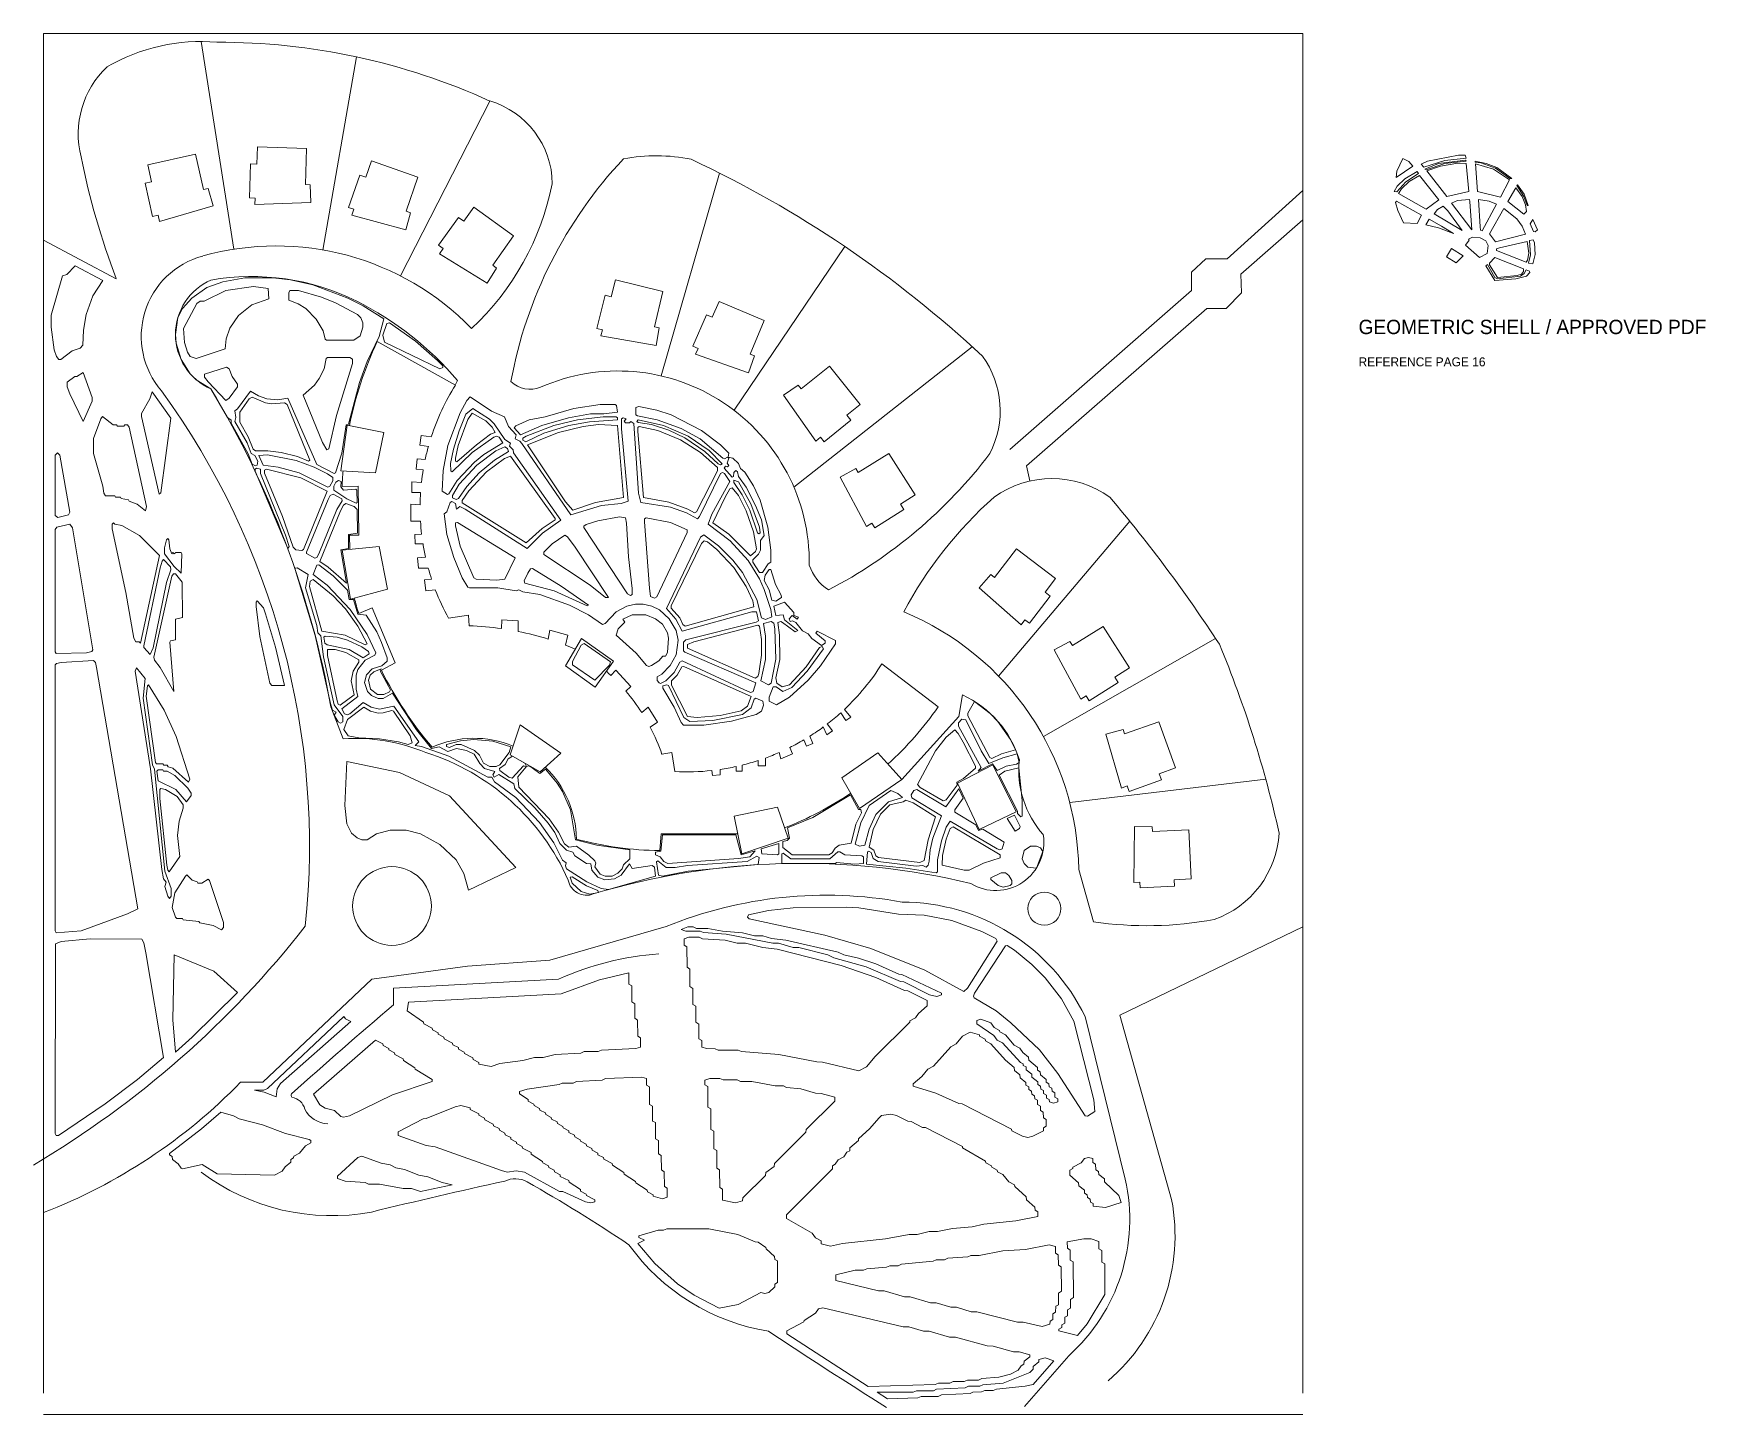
# Model space of a CAD drawing. Header units: inches. Extents: x 36 to 82.7, y 17.3 to 55.9.
import ezdxf

# ---------------------------------------------------------------- set-up
doc = ezdxf.new("R2010")
doc.units = ezdxf.units.IN
for name, color, linetype, lineweight in [('01_ORIGINAL_CAD', 7, 'CONTINUOUS', 20), ('02_APPROVED_PDF_OUTLINES', 7, 'CONTINUOUS', 15), ('03_ADDED_AREAS_SAME_COMPOSITION', 7, 'CONTINUOUS', 15), ('04_APPROVED_PERIMETER', 7, 'CONTINUOUS', 15), ('05_REFERENCE_ICON', 7, 'CONTINUOUS', 15), ('06_LABEL', 7, 'CONTINUOUS', 15)]:
    doc.layers.add(name, color=color, linetype=linetype, lineweight=lineweight)

msp = doc.modelspace()

# ---------------------------------------------------------------- texts
at = {"layer": '06_LABEL'}
for s, height, p in [('GEOMETRIC SHELL / APPROVED PDF', 0.4, (73, 47.5)), ('REFERENCE PAGE 16', 0.25, (73, 46.6))]:
    msp.add_text(s, height=height, dxfattribs=at).set_placement(p)

# ---------------------------------------------------------------- linework, layer by layer
at = {"layer": '01_ORIGINAL_CAD'}
for p, q in [((36.248, 17.906), (36.248, 55.9)), ((36.248, 55.9), (71.442, 55.9)), ((71.442, 55.9), (71.442, 17.906)), ((71.442, 17.312), (36.248, 17.312))]:
    msp.add_line(p, q, dxfattribs=at)
for points in [[(40.658, 55.675), (41.569, 49.871)], [(45, 55.245), (44.06, 49.85)], [(48.726, 54.013), (46.225, 49.126)], [(55.143, 52), (53.51, 46.333)], [(63.257, 44.272), (68.329, 48.719), (68.329, 49.231), (68.73, 49.6), (69.33, 49.6), (71.442, 51.512), (71.442, 50.696), (69.711, 49.177), (69.725, 48.651), (69.304, 48.218), (68.761, 48.218), (63.72, 43.82), (63.817, 43.397)], [(38.284, 49.049), (36.248, 50.129)], [(55.552, 45.371), (58.647, 49.945)], [(62.206, 47.145), (57.223, 43.22)], [(47.087, 44.63), (46.802, 44.667), (46.766, 44.393), (47.006, 44.362)], [(46.916, 43.993), (46.696, 44.016), (46.666, 43.73), (46.862, 43.709)], [(45.044, 43.247), (44.595, 43.241)], [(44.807, 41.482), (44.799, 41.881), (45.061, 41.886), (45.044, 43.247)], [(46.813, 43.357), (46.546, 43.371), (46.546, 43.074), (46.789, 43.074)], [(46.775, 42.728), (46.519, 42.748), (46.519, 42.277), (46.786, 42.274)], [(66.604, 42.276), (62.941, 37.945)], [(46.818, 41.908), (46.625, 41.902), (46.633, 41.638), (46.856, 41.638)], [(46.926, 41.27), (46.702, 41.249), (46.728, 40.961), (47.002, 40.962)], [(47.096, 40.651), (46.9, 40.63)], [(46.9, 40.63), (46.939, 40.324), (47.2, 40.358)], [(46.075, 38.317), (45.433, 39.849), (45.059, 39.693)], [(49.053, 39.272), (49.062, 39.519), (49.515, 39.492), (49.513, 39.194)], [(50.35, 38.981), (50.396, 39.232), (50.902, 39.093), (50.842, 38.811)], [(51.286, 38.996), (52.178, 38.364), (51.665, 37.64), (50.837, 38.227), (51.286, 38.996)], [(69.006, 38.995), (64.196, 36.253)], [(46.075, 38.317), (45.692, 38.109)], [(52.249, 38.111), (52.108, 37.96)], [(52.249, 38.111), (52.668, 37.654), (52.525, 37.523)], [(52.968, 36.924), (53.149, 37.079), (53.413, 36.661), (53.207, 36.514)], [(58.528, 36.918), (58.67, 36.704), (58.814, 36.799), (58.632, 37.014)], [(49.567, 36.583), (50.703, 35.787), (50.129, 35.27), (49.295, 35.742), (49.567, 36.583)], [(58.043, 36.524), (58.141, 36.305), (58.295, 36.419), (58.155, 36.608)], [(57.496, 36.162), (57.572, 35.985), (57.754, 36.063), (57.668, 36.267)], [(53.805, 35.806), (53.533, 35.759)], [(53.805, 35.806), (53.805, 35.806)], [(56.221, 35.586), (56.221, 35.439), (56.423, 35.439), (56.423, 35.655)], [(56.812, 35.811), (56.853, 35.634), (57.179, 35.773), (57.105, 35.949)], [(58.564, 35.106), (59.058, 34.241), (60.235, 35.059), (59.57, 35.799), (58.564, 35.106)], [(54.929, 35.306), (54.944, 35.165), (55.16, 35.189), (55.16, 35.336)], [(55.61, 35.419), (55.608, 35.288), (55.771, 35.288), (55.771, 35.457)], [(70.407, 35.063), (64.93, 34.409)], [(53.515, 33.54), (53.473, 33.07)], [(53.515, 33.54), (55.65, 33.54)], [(65.18, 32.538), (65.591, 31.078)], [(71.442, 30.938), (66.326, 28.468)], [(46.027, 28.759), (46.027, 29.23), (50.643, 29.479)], [(66.326, 28.468), (67.775, 23.323)]]:
    msp.add_lwpolyline(points, dxfattribs=at)
for points in [[(40.725, 51.537), (40.502, 52.523), (39.164, 52.23), (39.268, 51.758), (39.093, 51.72), (39.298, 50.787), (39.453, 50.821), (39.491, 50.65), (40.993, 51.087), (40.853, 51.565)], [(43.572, 51.68), (43.598, 52.69), (42.23, 52.734), (42.214, 52.252), (42.035, 52.258), (42.004, 51.303), (42.163, 51.298), (42.158, 51.123), (43.721, 51.177), (43.704, 51.675)], [(46.381, 50.933), (46.709, 51.889), (45.415, 52.34), (45.257, 51.885), (45.088, 51.944), (44.773, 51.041), (44.923, 50.989), (44.866, 50.824), (46.374, 50.409), (46.506, 50.889)], [(48.804, 49.422), (49.389, 50.246), (48.277, 51.045), (47.995, 50.654), (47.85, 50.758), (47.292, 49.982), (47.421, 49.889), (47.319, 49.747), (48.648, 48.921), (48.911, 49.345)], [(53.327, 47.704), (53.561, 48.687), (52.231, 49.012), (52.116, 48.544), (51.942, 48.586), (51.715, 47.658), (51.87, 47.62), (51.829, 47.45), (53.37, 47.181), (53.455, 47.672)], [(55.995, 46.944), (56.387, 47.876), (55.128, 48.415), (54.938, 47.972), (54.774, 48.042), (54.397, 47.164), (54.544, 47.101), (54.475, 46.94), (55.951, 46.422), (56.116, 46.892)], [(57.426, 45.973), (58.218, 46.601), (59.075, 45.534), (58.699, 45.232), (58.811, 45.092), (58.066, 44.493), (57.966, 44.618), (57.83, 44.508), (56.934, 45.791), (57.343, 46.076)], [(45.757, 44.748), (44.738, 44.957), (44.556, 43.684), (45.524, 43.622)], [(59.019, 43.63), (59.878, 44.165), (60.608, 43.006), (60.2, 42.749), (60.296, 42.598), (59.487, 42.088), (59.402, 42.222), (59.254, 42.129), (58.511, 43.505), (58.949, 43.742)], [(45.629, 41.562), (44.593, 41.461), (44.828, 40.095), (45.865, 40.369)], [(62.827, 40.702), (63.445, 41.502), (64.534, 40.672), (64.241, 40.288), (64.384, 40.18), (63.804, 39.42), (63.677, 39.516), (63.571, 39.377), (62.394, 40.407), (62.722, 40.782)], [(65.006, 38.799), (65.865, 39.334), (66.595, 38.175), (66.187, 37.918), (66.283, 37.767), (65.474, 37.257), (65.389, 37.391), (65.242, 37.298), (64.498, 38.674), (64.936, 38.911)], [(66.464, 36.332), (67.417, 36.67), (67.882, 35.382), (67.428, 35.218), (67.489, 35.05), (66.59, 34.725), (66.536, 34.875), (66.372, 34.816), (65.94, 36.319), (66.419, 36.457)], [(61.796, 34.957), (62.78, 35.461), (63.435, 34.152), (62.399, 33.663)], [(55.549, 34.034), (56.763, 34.283), (57.058, 33.412), (55.766, 32.976)], [(67.244, 33.6), (68.254, 33.648), (68.327, 32.28), (67.845, 32.255), (67.855, 32.076), (66.9, 32.025), (66.892, 32.184), (66.717, 32.175), (66.739, 33.739), (67.237, 33.732)]]:
    msp.add_lwpolyline(points, close=True, dxfattribs=at)
for points in [[(44.283, 37.084, 0.090917), (40.931, 45.968, -0.652582), (40.931, 49.011, -0.158741), (45.004, 48.425, -0.098355), (47.824, 46.203), (47.755, 46.078)], [(47.087, 44.63, -0.062406), (47.763, 46.073), (45.572, 47.29, 0.058367), (44.801, 44.944, 0.058367)], [(50.14, 46.014, -0.546754), (57.65, 41.045, 0.171391), (58.184, 40.351, 0.171391)], [(46.916, 43.993, -0.01479), (47.006, 44.362, -0.01479)], [(44.621, 43.68, 0.010358), (44.595, 43.241)], [(46.813, 43.357, -0.013879), (46.862, 43.709)], [(60.29, 39.74, -0.089338), (62.813, 42.944, -0.322066), (66.051, 42.944, -0.030946), (69.111, 38.833, -0.044664), (70.78, 33.554, -0.301674), (68.967, 31.144, -0.082145), (65.591, 31.078)], [(46.775, 42.728, -0.013523), (46.789, 43.074, -0.013523)], [(46.818, 41.908, -0.014342), (46.786, 42.274)], [(46.926, 41.27, -0.014645), (46.856, 41.638)], [(47.096, 40.651, -0.012679), (47.002, 40.962)], [(48.142, 39.35), (48.13, 39.649), (47.57, 39.561, -0.034306), (47.2, 40.358, -0.034306)], [(44.936, 40.124, 0.010564), (45.059, 39.693, 0.010564)], [(60.29, 39.74, -0.300089), (65.18, 32.538)], [(45.692, 38.109, 0.060935), (47.109, 35.956, -0.206423), (49.375, 35.99)], [(59.849, 35.488, 0.057164), (61.253, 37.088), (59.681, 38.289, -0.064319), (58.632, 37.014, -0.064319)], [(59.998, 35.322), (60.235, 35.059), (61.831, 36.816), (61.933, 37.418, -0.214593), (63.522, 35.602, 0.212382), (64.188, 33.517, -0.642649), (62.166, 32.15, 0.132984), (51.615, 31.858, -0.471407), (50.913, 32.245)], [(46.935, 35.809, 0.119192), (44.621, 36.188), (44.283, 37.084)], [(58.528, 36.918, -0.018836), (58.155, 36.608, -0.018836)], [(58.043, 36.524, -0.017658), (57.668, 36.267, -0.017658)], [(57.496, 36.162, -0.017305), (57.105, 35.949, -0.017305)], [(54.929, 35.306, -0.040089), (53.897, 35.276), (53.805, 35.806)], [(56.221, 35.586, -0.018166), (55.771, 35.457, -0.018166)], [(56.812, 35.811, -0.016254), (56.423, 35.655, -0.016254)], [(50.274, 35.4, -0.198705), (51.143, 33.392, 0.063223), (53.473, 33.07)], [(55.61, 35.419, -0.017778), (55.16, 35.336, -0.017778)], [(56.959, 33.703, 0.056142), (58.811, 34.673)], [(53.65, 30.945, -0.14301), (60.243, 31.63, -0.286424), (65.36, 28.431), (66.481, 23.89, -0.272091), (64.9, 18.954), (63.661, 17.533)], [(53.65, 30.945), (50.4, 30.004), (48.095, 29.84), (45.427, 29.473), (42.376, 26.597), (41.758, 26.597, -0.10797), (36.248, 22.954)]]:
    msp.add_lwpolyline(points, format="xyb", dxfattribs=at)
for centre, radius in [((45.989, 31.521), 1.1), ((64.22, 31.448), 0.463)]:
    msp.add_circle(centre, radius, dxfattribs=at)
for centre, radius, start, end in [((40.658, 50.423), 5.252, 85.2142, 120.0956), ((41.139, 37.317), 18.339, 65.5622, 90.1344), ((39.813, 53.089), 2.593, 133.6015, 194.2753), ((48.026, 51.672), 2.444, 0.7167, 73.3418), ((57.911, 56.571), 21.019, 191.3089, 200.9684), ((61.436, 43.951), 12.326, 136.7478, 169.6154), ((53.373, 47.535), 4.948, 78.6004, 100.6499), ((40.939, 23.771), 31.601, 47.0054, 64.8874), ((43.034, 53.196), 7.583, 313.0815, 348.6437), ((41.312, 47.434), 2.33, 105.2161, 220.7715), ((42.751, 42.34), 7.624, 44.2289, 105.6047), ((60.387, 45.356), 2.599, 332.6099, 36.0186), ((22.064, 33.195), 21.619, 354.0583, 36.0319), ((49.852, 46.755), 0.794, 227.0981, 291.2465), ((51.961, 52.291), 13.465, 297.5281, 322.8549), ((47.898, 31.093), 8.26, 81.9573, 88.3074), ((47.898, 31.093), 8.26, 72.7279, 78.7214), ((47.898, 31.093), 8.26, 67.0855, 69.118), ((48.363, 33.974), 5.47, 46.7825, 48.644), ((48.363, 33.974), 5.47, 32.6388, 40.4465), ((48.363, 33.974), 5.47, 19.0436, 27.6609), ((44.996, 29.643), 6.464, 23.734, 72.5429), ((22.02, 47.825), 27.364, 300.648, 321.9453), ((54.073, 21.787), 8.422, 94.2501, 114.0352), ((177.596, -125.015), 202.378, 130.55026, 131.62005), ((43.293, 26.24), 0.119, 162.5746, 211.3187), ((43.119, 25.741), 0.443, 13.2811, 80.611), ((44.225, 26.196), 0.761, 207.5896, 267.5639), ((44.306, 28.951), 6.083, 233.183, 280.5392), ((83.889, -134.15), 161.762, 102.40484, 103.75801), ((49.433, 23.211), 0.689, 61.2688, 115.2094), ((27.349, -15.654), 45.391, 56.1832, 60.407), ((62.535, 22.313), 5.337, 310.4718, 10.9016), ((57.468, 25.543), 5.979, 215.6658, 260.7622), ((129.159, 128.7), 131.041, 236.3299, 238.04792)]:
    msp.add_arc(centre, radius, start, end, dxfattribs=at)
at = {"layer": '02_APPROVED_PDF_OUTLINES'}
for points in [[(42.116, 48.828), (42.528, 48.774), (42.546, 48.482), (42.075, 48.318), (41.702, 48.021), (41.461, 47.667), (41.354, 47.369), (41.328, 47.085), (40.514, 46.816), (40.35, 46.87), (40.27, 46.995), (40.19, 47.264), (40.162, 47.654), (40.533, 48.352), (40.63, 48.424), (40.736, 48.425), (41.346, 48.72)], [(43.133, 48.721), (43.377, 48.721), (44.015, 48.534), (44.413, 48.373), (45.024, 48.051), (45.122, 47.953), (45.175, 47.819), (45.176, 47.697), (45.097, 47.455), (44.92, 47.33), (44.162, 47.329), (44.118, 47.356), (44.063, 47.588), (43.874, 47.915), (43.579, 48.212), (43.364, 48.347), (43.107, 48.447), (43.107, 48.649)], [(45.923, 47.815), (46.645, 47.301), (47.257, 46.765), (47.407, 46.613), (47.408, 46.571), (47.323, 46.526), (45.782, 47.277), (45.737, 47.47), (45.843, 47.792)], [(44.19, 46.843), (44.814, 46.843), (44.885, 46.799), (44.886, 46.677), (44.437, 45.224), (44.227, 44.296), (44.168, 44.269), (44.044, 44.475), (43.51, 45.796), (43.824, 46.069), (43.958, 46.259), (44.092, 46.53), (44.146, 46.816)], [(41.364, 46.572), (41.435, 46.528), (41.518, 46.311), (41.675, 46.098), (41.675, 46.03), (41.437, 45.708), (41.346, 45.642), (40.855, 46.164), (40.749, 46.298), (40.749, 46.384)], [(42.082, 45.741), (42.458, 45.58), (42.62, 45.553), (42.985, 45.581), (43.056, 45.536), (43.696, 43.974), (43.658, 43.953), (43.345, 44.08), (42.891, 44.188), (42.516, 44.241), (42.177, 44.241), (42.106, 44.286), (41.972, 44.634), (41.733, 45.037), (41.733, 45.32), (41.998, 45.696)], [(51.811, 45.533), (52.223, 45.534), (52.267, 45.507), (52.294, 45.322), (51.905, 45.268), (51.536, 45.268), (50.926, 45.16), (50.18, 44.944), (49.576, 44.682), (49.405, 44.882), (49.449, 44.941), (49.821, 45.103), (50.268, 45.184), (51.068, 45.426)], [(48.228, 45.289), (48.614, 45.075), (48.791, 44.896), (48.871, 44.747), (48.745, 44.7), (48.347, 44.404), (47.799, 43.93), (47.761, 43.95), (47.761, 44.036), (47.84, 44.385), (48.104, 45.11)], [(51.891, 45.185), (52.25, 45.185), (52.294, 45.158), (52.294, 45.108), (51.51, 45.053), (50.927, 44.945), (50.234, 44.729), (49.73, 44.488), (49.645, 44.533), (49.644, 44.592), (49.742, 44.646), (50.511, 44.942), (51.174, 45.104)], [(51.759, 44.97), (52.295, 44.943), (52.458, 42.934), (51.674, 42.799), (51.046, 42.584), (50.842, 42.816), (49.778, 44.405), (50.644, 44.754), (51.334, 44.916)], [(52.873, 45.105), (53.578, 44.944), (54.268, 44.65), (54.853, 44.247), (55.217, 43.875), (55.172, 43.848), (55.105, 43.875), (54.735, 44.221), (54.174, 44.598), (53.723, 44.812), (53.242, 44.974), (52.873, 45.027), (52.829, 45.054)], [(52.9, 44.917), (53.419, 44.81), (54.056, 44.542), (54.614, 44.194), (55.084, 43.773), (55.084, 43.678), (54.503, 42.533), (54.444, 42.506), (54.258, 42.612), (53.724, 42.8), (53.019, 42.934), (52.856, 44.777), (52.856, 44.89)], [(49.141, 44.355), (49.217, 44.306), (49.244, 44.22), (48.853, 43.975), (48.426, 43.624), (48.08, 43.246), (47.848, 42.903), (47.781, 42.876), (47.683, 42.93), (47.683, 42.989), (47.868, 43.312), (48.363, 43.84), (48.893, 44.243)], [(49.301, 44.087), (50.548, 42.347), (50.548, 42.315), (50.183, 42.07), (49.735, 41.67), (47.949, 42.787), (47.949, 42.855), (48.134, 43.124), (48.629, 43.652), (49.132, 44.028)], [(42.484, 43.728), (43.44, 43.487), (44.176, 43.112), (43.515, 41.478), (43.471, 41.451), (43.298, 41.477), (43.227, 41.549), (42.932, 42.407), (42.426, 43.615), (42.426, 43.701)], [(44.344, 43.032), (44.583, 42.898), (44.601, 42.838), (44.443, 42.596), (43.94, 41.362), (43.887, 41.263), (43.829, 41.236), (43.599, 41.37), (43.598, 41.403), (44.206, 42.879), (44.259, 42.987)], [(44.498, 43.412), (44.566, 43.381), (44.561, 43.233), (44.636, 43.14), (44.981, 43.166), (45.01, 43.14), (45.015, 42.794), (44.988, 42.773), (44.728, 42.901), (44.365, 43.142), (44.365, 43.255), (44.418, 43.363)], [(55.492, 43.201), (55.67, 42.995), (55.883, 42.566), (56.096, 41.976), (56.177, 41.505), (56.15, 41.424), (56.006, 41.305), (55.405, 41.911), (54.958, 42.229), (55.302, 42.941), (55.434, 43.174)], [(55.54, 43.416), (55.669, 43.371), (56.015, 42.754), (56.255, 42.11), (56.282, 41.943), (56.244, 41.923), (56.206, 41.943), (55.991, 42.578), (55.777, 43.01), (55.54, 43.357)], [(44.702, 42.764), (44.929, 42.683), (45.017, 42.603), (45.026, 41.935), (44.774, 41.905), (44.772, 41.513), (44.558, 41.468), (44.716, 40.539), (44.203, 40.992), (43.971, 41.147), (44.552, 42.558), (44.631, 42.719)], [(47.818, 42.234), (49.435, 41.246), (49.144, 40.65), (48.92, 40.623), (48.343, 40.649), (48.272, 40.694), (47.898, 41.579), (47.765, 42.143), (47.764, 42.229)], [(52.347, 42.394), (52.512, 42.367), (52.539, 42.215), (52.594, 41.281), (52.702, 40.39), (52.702, 40.223), (52.658, 40.196), (52.573, 40.241), (51.348, 42.092), (51.348, 42.133), (51.419, 42.178), (51.737, 42.286)], [(53.091, 42.367), (53.769, 42.234), (54.238, 42.028), (54.238, 41.96), (53.392, 40.161), (53.328, 40.122), (53.21, 40.17), (53.183, 40.402), (53.047, 42.254), (53.046, 42.34)], [(50.823, 41.882), (50.894, 41.838), (51.107, 41.543), (52.039, 40.142), (51.954, 40.142), (51.53, 40.488), (50.235, 41.34), (50.235, 41.408), (50.464, 41.641)], [(54.711, 41.724), (54.805, 41.698), (55.071, 41.483), (55.541, 40.982), (55.887, 40.446), (56.073, 40.043), (56.1, 39.877), (54.185, 39.338), (54.114, 39.383), (54.031, 39.573), (53.794, 39.839), (53.794, 39.907), (54.64, 41.653)], [(43.335, 40.969), (43.649, 40.785), (43.571, 40.413), (43.891, 39.363), (43.919, 39.149), (43.998, 39.068), (44.079, 38.481), (44.373, 37.139), (44.612, 36.814), (44.613, 36.665), (44.548, 36.627), (44.483, 36.665), (44.377, 36.853), (44.429, 36.933), (44.324, 36.996), (44.27, 37.175), (43.841, 39.077), (43.281, 40.924), (43.281, 40.964)], [(49.918, 40.947), (50.719, 40.46), (51.481, 39.927), (51.443, 39.906), (50.519, 40.328), (49.697, 40.543), (49.679, 40.602), (49.784, 40.817), (49.864, 40.942)], [(56.58, 40.925), (56.711, 40.5), (56.869, 40.205), (56.87, 40.137), (56.719, 40.038), (56.608, 40.065), (56.526, 40.351), (56.394, 40.62), (56.421, 40.768), (56.526, 40.921)], [(43.787, 40.647), (44.349, 40.187), (44.686, 39.82), (45.032, 39.337), (45.299, 38.849), (45.24, 38.822), (44.679, 39.089), (44.027, 39.197), (43.68, 40.449), (43.706, 40.598)], [(52.698, 39.656), (53.083, 39.656), (53.349, 39.549), (53.553, 39.397), (53.686, 39.156), (53.713, 39.001), (53.687, 38.604), (53.634, 38.506), (53.561, 38.503), (53.449, 38.372), (53.245, 38.237), (53.166, 38.21), (53.099, 38.237), (52.81, 38.581), (52.256, 39.087), (52.309, 39.262), (52.493, 39.451), (52.441, 39.531)], [(56.216, 39.364), (56.261, 39.337), (56.314, 38.97), (56.315, 38.526), (56.237, 38.016), (56.21, 37.935), (56.139, 37.89), (54.248, 38.721), (54.248, 38.825), (54.425, 38.906)], [(56.511, 37.703), (56.293, 37.81), (56.425, 38.412), (56.424, 39.057), (56.37, 39.417), (56.588, 39.471), (56.659, 39.426), (56.685, 39.265), (56.714, 38.419), (56.582, 37.748)], [(44.125, 39.059), (44.458, 39.033), (44.75, 38.952), (45.148, 38.765), (45.334, 38.631), (45.352, 38.571), (45.182, 38.452), (44.789, 38.686), (44.179, 38.821), (44.108, 38.866), (44.081, 39.032)], [(51.355, 38.854), (52.095, 38.341), (52.069, 38.254), (51.653, 37.833), (51.037, 38.262), (51.037, 38.349), (51.275, 38.805)], [(44.188, 38.684), (44.405, 38.684), (44.697, 38.603), (45.061, 38.398), (45.061, 38.33), (44.903, 38.087), (44.85, 37.816), (44.93, 37.417), (44.541, 37.13), (44.482, 37.157), (44.456, 37.256), (44.188, 38.517)], [(54.144, 38.212), (56.025, 37.377), (55.92, 37.103), (55.743, 36.978), (55.159, 36.843), (54.522, 36.789), (54.251, 36.815), (53.799, 37.692), (53.798, 37.814), (53.955, 37.973), (54.09, 38.208)], [(53.667, 37.702), (53.715, 37.68), (54.144, 36.792), (54.313, 36.678), (54.956, 36.706), (55.782, 36.868), (56.025, 37.06), (56.109, 37.297), (56.153, 37.324), (56.353, 37.243), (56.371, 37.13), (56.318, 36.969), (56.168, 36.871), (55.478, 36.682), (54.708, 36.574), (54.137, 36.574), (54.066, 36.645), (53.878, 37.074), (53.56, 37.611), (53.56, 37.671)], [(45.205, 37.074), (45.391, 36.968), (45.606, 36.913), (45.745, 36.914), (45.981, 36.988), (46.028, 36.967), (46.498, 36.278), (46.552, 36.076), (46.44, 36.031), (46.171, 36.111), (45.64, 36.191), (45.06, 36.218), (44.767, 36.272), (44.643, 36.45), (44.749, 36.733)], [(63.417, 35.882), (63.019, 35.774), (62.753, 35.641), (62.695, 35.668), (62.082, 36.839), (62.082, 36.908), (62.267, 37.235), (62.707, 36.901), (62.922, 36.68), (63.278, 36.176)], [(61.914, 36.737), (62.026, 36.72), (62.455, 35.859), (62.672, 35.506), (63.058, 35.665), (63.456, 35.772), (63.517, 35.528), (63.444, 35.48), (63.152, 35.425), (62.898, 35.304), (62.774, 35.496), (62.371, 35.291), (62.455, 35.39), (61.817, 36.544), (61.817, 36.639)], [(49.312, 35.971), (49.26, 35.81), (49.004, 35.469), (48.897, 35.416), (48.724, 35.416), (48.547, 35.514), (48.438, 35.731), (48.298, 35.87), (47.923, 36.032), (47.785, 36.032), (47.596, 35.952), (47.511, 35.978), (47.511, 36.029), (47.9, 36.137), (48.278, 36.171), (48.808, 36.123)], [(61.716, 36.442), (61.814, 36.344), (61.947, 36.102), (62.294, 35.431), (62.294, 35.372), (61.964, 35.083), (61.772, 34.983), (61.784, 34.9), (61.473, 34.486), (61.388, 34.459), (60.75, 34.834), (60.679, 34.92), (61.181, 35.86), (61.473, 36.236)], [(48.129, 31.965), (47.994, 32.427), (47.778, 32.807), (47.324, 33.238), (46.79, 33.534), (46.388, 33.642), (45.934, 33.642), (45.557, 33.533), (45.291, 33.373), (45.145, 33.373), (45.012, 33.427), (44.861, 33.552), (44.728, 33.82), (44.674, 34.33), (44.724, 35.559), (46.2, 35.25), (47.6, 34.6), (49.45, 32.6)], [(49.354, 35.708), (49.703, 35.511), (49.745, 35.416), (49.806, 35.434), (49.906, 35.386), (50.119, 35.227), (50.276, 35.346), (50.609, 34.951), (50.754, 34.716), (50.973, 34.211), (51.12, 33.366), (51.711, 33.222), (52.636, 33.086), (52.636, 32.842), (52.455, 32.676), (52.425, 32.564), (52.301, 32.439), (52.142, 32.358), (51.942, 32.358), (51.809, 32.412), (51.658, 32.618), (51.684, 32.719), (51.655, 32.781), (51.494, 32.944), (51.143, 33.189), (50.932, 33.163), (50.807, 33.261), (50.645, 33.585), (50.379, 33.961), (49.53, 34.844), (49.503, 35.127), (49.737, 35.412), (49.665, 35.441), (49.349, 35.094), (49.256, 35.121), (48.999, 35.308), (48.998, 35.359), (49.153, 35.471), (49.237, 35.636)], [(63.509, 35.384), (63.596, 34.466), (63.597, 34.031), (63.559, 34.011), (63.468, 34.103), (63.466, 34.168), (62.961, 35.178), (63.111, 35.289)], [(59.088, 34.217), (59.111, 34.126), (58.953, 33.804), (58.82, 33.276), (58.485, 33.221), (58.374, 33.137), (58.29, 33.007), (58.193, 32.953), (57.17, 32.953), (56.913, 33.158), (56.913, 33.325), (57.036, 33.353), (57.098, 33.418), (57.045, 33.701), (57.751, 33.998), (58.799, 34.624), (59.03, 34.221)], [(59.927, 34.75), (60.127, 34.669), (60.251, 34.557), (59.86, 34.428), (59.512, 34.075), (59.325, 33.67), (59.201, 33.223), (59.054, 33.196), (58.93, 33.249), (59.088, 33.845), (59.326, 34.329)], [(61.954, 34.535), (61.714, 34.211), (61.715, 34.141), (62.303, 33.785), (62.381, 33.634), (62.498, 33.672), (63.094, 33.303), (63.041, 33.118), (62.977, 33.091), (62.903, 33.118), (61.592, 33.895), (61.475, 33.725), (61.342, 33.346), (61.237, 32.809), (61.237, 32.473), (61.193, 32.446), (60.353, 32.579), (59.25, 32.686), (59.276, 33.032), (59.314, 33.052), (59.378, 33.014), (59.436, 32.848), (59.577, 32.764), (60.642, 32.63), (60.821, 32.657), (60.915, 32.606), (60.974, 32.666), (61.001, 32.777), (61.027, 33.095), (61.106, 33.418), (61.344, 34.044), (60.512, 34.539), (60.494, 34.625), (60.573, 34.75), (60.658, 34.777), (61.464, 34.295), (61.831, 34.798)], [(60.352, 34.482), (60.552, 34.401), (61.181, 34.008), (60.971, 33.373), (60.865, 32.794), (60.741, 32.741), (59.586, 32.874), (59.515, 32.919), (59.459, 33.082), (59.328, 33.169), (59.434, 33.658), (59.645, 34.087), (59.901, 34.347), (60.27, 34.428)], [(61.668, 33.731), (62.988, 32.954), (62.989, 32.868), (62.52, 32.714), (62.122, 32.527), (61.975, 32.527), (61.365, 32.661), (61.373, 32.935), (61.478, 33.391), (61.584, 33.686)], [(63.385, 34.063), (63.544, 33.741), (63.527, 33.682), (63.4, 33.608), (63.176, 33.968)], [(55.597, 33.505), (55.744, 32.948), (56.14, 33.065), (55.99, 32.898), (55.671, 32.844), (53.693, 32.708), (53.587, 32.762), (53.483, 32.894), (53.356, 32.95), (53.356, 33.027), (53.506, 33.057), (53.547, 33.505)], [(56.302, 33.12), (56.803, 33.271), (56.804, 32.979), (56.759, 32.952), (56.329, 32.979)], [(63.832, 33.196), (64.005, 33.196), (64.112, 33.143), (64.18, 33.047), (63.999, 32.582), (63.754, 32.609), (63.656, 32.707), (63.603, 32.841), (63.655, 33.071)], [(58.507, 33.035), (58.647, 32.951), (59.122, 32.924), (59.166, 32.897), (59.167, 32.713), (58.916, 32.686), (58.412, 32.739), (58.379, 32.712), (56.887, 32.711), (56.887, 32.976), (56.925, 32.997), (57.134, 32.842), (58.226, 32.843), (58.444, 33.031)], [(51.022, 32.332), (51.426, 32.087), (51.744, 31.952), (51.762, 31.902), (51.518, 31.848), (51.279, 31.928), (51.022, 32.161), (50.969, 32.328)], [(63.011, 32.444), (63.131, 32.444), (63.228, 32.372), (63.308, 32.238), (63.309, 32.143), (63.264, 32.098), (63.065, 32.045), (62.932, 32.098), (62.728, 32.259), (62.728, 32.309)]]:
    msp.add_lwpolyline(points, close=True, dxfattribs=at)
at = {"layer": '03_ADDED_AREAS_SAME_COMPOSITION'}
for points in [[(37.904, 49.002), (37.627, 48.571), (37.445, 48.048), (37.365, 47.607), (37.345, 47.189), (37.272, 47.11), (37.055, 47.03), (36.733, 46.792), (36.682, 46.791), (36.609, 46.871), (36.549, 47.056), (36.468, 47.69), (36.468, 48.029), (36.78, 49.127), (36.899, 49.168), (37.139, 49.407)], [(37.362, 46.431), (37.607, 45.73), (37.607, 45.63), (37.359, 45.057), (36.99, 45.827), (36.909, 46.025), (36.909, 46.153), (37.122, 46.312), (37.18, 46.312)], [(39.805, 45.154), (39.528, 43.068), (39.484, 43.028), (38.989, 45.195), (38.989, 45.283), (39.225, 45.687), (39.288, 45.89)], [(37.903, 45.202), (38.196, 44.965), (38.294, 44.965), (38.318, 44.925), (38.498, 44.925), (38.523, 44.965), (38.593, 44.965), (38.647, 44.899), (39.129, 42.679), (39.1, 42.561), (38.865, 42.748), (38.645, 42.828), (38.622, 42.868), (38.425, 42.907), (38.4, 42.947), (38.265, 42.947), (38.24, 42.986), (37.985, 42.986), (37.932, 43.052), (37.911, 43.25), (37.651, 44.162), (37.65, 44.58), (37.85, 45.136)], [(36.578, 44.119), (36.638, 44.179), (36.705, 44.119), (36.983, 42.525), (36.953, 42.454), (36.655, 42.373), (36.578, 42.433)], [(37.455, 38.598), (36.602, 38.575), (36.578, 38.624), (36.578, 42.045), (36.621, 42.102), (36.984, 42.188), (37.057, 42.085), (37.632, 38.674), (37.597, 38.628)], [(38.239, 42.189), (38.436, 42.149), (38.936, 41.872), (39.49, 41.318), (38.959, 38.863), (38.926, 38.902), (38.829, 38.902), (38.775, 39.008), (38.553, 40.276), (38.173, 42.061), (38.172, 42.189), (38.206, 42.228)], [(39.756, 41.755), (39.78, 41.496), (39.837, 41.36), (39.866, 41.398), (39.901, 41.358), (39.946, 41.398), (40.096, 41.398), (40.118, 41.359), (40.101, 40.817), (39.906, 41.006), (39.632, 41.363), (39.632, 41.53), (39.692, 41.755), (39.721, 41.785)], [(39.606, 41.199), (39.797, 41.001), (39.81, 40.913), (39.691, 40.556), (39.313, 38.731), (39.229, 38.546), (39.055, 38.744), (39.055, 38.792), (39.513, 40.974), (39.566, 41.159)], [(39.937, 40.803), (40.123, 40.565), (40.13, 39.579), (39.94, 39.535), (39.939, 38.956), (39.799, 38.929), (39.778, 38.889), (39.889, 37.516), (39.511, 38.186), (39.349, 38.388), (39.335, 38.475), (39.833, 40.737), (39.886, 40.803)], [(42.221, 40.044), (42.396, 39.855), (42.455, 39.685), (42.729, 38.75), (42.985, 37.679), (42.628, 37.679), (42.574, 37.745), (42.293, 39.053), (42.192, 39.886), (42.192, 40.013)], [(37.299, 30.826), (36.602, 30.775), (36.578, 30.824), (36.579, 38.255), (36.615, 38.299), (36.746, 38.327), (37.649, 38.377), (37.701, 38.328), (37.732, 38.185), (38.882, 31.445), (38.602, 31.302)], [(38.845, 38.175), (39.094, 37.88), (39.034, 37.33), (39.297, 35.462), (39.356, 35.342), (39.639, 32.492), (39.819, 32.012), (39.819, 31.792), (39.77, 31.735), (39.722, 31.792), (39.641, 32.069), (39.68, 32.188), (39.601, 32.281), (39.561, 32.545), (39.238, 35.356), (38.816, 38.085)], [(39.185, 37.699), (39.621, 36.995), (39.955, 36.255), (40.336, 35.066), (40.302, 34.978), (39.869, 35.374), (39.732, 35.414), (39.709, 35.453), (39.612, 35.453), (39.589, 35.492), (39.412, 35.493), (39.378, 35.532), (39.117, 37.383), (39.156, 37.669)], [(39.582, 35.33), (39.605, 35.29), (39.702, 35.29), (39.922, 35.171), (40.282, 34.815), (40.376, 34.67), (40.376, 34.609), (40.247, 34.432), (39.952, 34.778), (39.452, 35.017), (39.418, 35.29), (39.452, 35.329)], [(39.663, 34.775), (39.983, 34.577), (40.156, 34.352), (40.156, 34.251), (40.038, 33.893), (39.997, 33.493), (40.058, 32.903), (39.765, 32.479), (39.721, 32.519), (39.701, 32.664), (39.499, 34.528), (39.499, 34.774), (39.528, 34.805)], [(40.254, 32.396), (40.405, 32.239), (40.545, 32.198), (40.567, 32.159), (40.672, 32.159), (40.849, 32.268), (40.885, 32.238), (41.279, 31.062), (41.279, 30.922), (41.226, 30.855), (40.993, 30.973), (40.615, 31.053), (40.593, 31.092), (40.155, 31.131), (40.133, 31.17), (39.976, 31.171), (39.936, 31.21), (39.842, 31.475), (39.921, 31.893), (40.214, 32.356)], [(55.952, 31.276), (56.508, 31.391), (57.198, 31.467), (58.696, 31.492), (59.031, 31.467), (60.141, 31.294), (60.861, 31.266), (61.636, 31.116), (62.469, 30.813), (62.864, 30.616), (62.905, 30.541), (62.073, 29.222), (61.967, 29.135), (60.879, 29.728), (59.374, 30.33), (58.084, 30.709), (55.967, 31.164), (55.92, 31.211)], [(54.408, 30.938), (54.499, 30.897), (54.813, 30.897), (55.228, 30.815), (55.784, 30.773), (56.118, 30.69), (56.351, 30.69), (56.595, 30.609), (56.998, 30.566), (58.456, 30.234), (58.612, 30.155), (59.023, 30.068), (59.509, 29.902), (60.151, 29.615), (60.238, 29.611), (61.346, 29.085), (61.347, 29.035), (61.212, 28.993), (61.007, 29.035), (60.291, 29.402), (60.196, 29.408), (59.237, 29.817), (58.333, 30.072), (58.169, 30.154), (57.36, 30.361), (57.199, 30.363), (56.793, 30.485), (56.632, 30.487), (55.327, 30.736), (54.69, 30.777), (54.598, 30.818), (54.204, 30.819), (54.069, 30.86), (54.256, 30.938)], [(36.666, 25.11), (36.607, 25.111), (36.578, 25.163), (36.582, 30.466), (36.746, 30.527), (37.556, 30.603), (38.999, 30.598), (39.055, 30.494), (39.107, 30.21), (39.601, 27.284), (38.873, 26.675), (37.969, 25.997)], [(54.571, 30.648), (54.662, 30.607), (55.299, 30.565), (55.633, 30.482), (55.866, 30.482), (56.353, 30.359), (56.757, 30.316), (58.538, 29.86), (59.51, 29.528), (60.314, 29.158), (60.402, 29.154), (60.943, 28.877), (60.943, 28.73), (60.705, 28.522), (60.621, 28.398), (60.463, 28.314), (60.459, 28.273), (59.496, 27.316), (59.251, 27.026), (59.035, 26.915), (58.019, 27.162), (57.859, 27.164), (56.796, 27.371), (55.754, 27.454), (55.663, 27.495), (55.106, 27.495), (55.024, 27.535), (54.783, 27.537), (54.647, 27.578), (54.646, 27.767), (54.565, 27.814), (54.563, 28.224), (54.483, 28.271), (54.48, 28.723), (54.4, 28.769), (54.398, 29.217), (54.317, 29.268), (54.315, 29.757), (54.234, 29.808), (54.232, 30.38), (54.151, 30.431), (54.15, 30.606), (54.285, 30.648)], [(62.26, 28.957), (62.238, 29.006), (62.271, 29.082), (63.13, 30.407), (63.185, 30.414), (63.389, 30.291), (63.872, 29.884), (64.242, 29.515), (64.701, 28.928), (65.047, 28.307), (65.598, 26.104), (65.635, 25.778), (65.424, 25.65), (65.358, 25.657), (64.599, 26.841), (64.086, 27.506), (63.286, 28.256), (62.873, 28.592)], [(39.941, 27.438), (39.865, 28.342), (39.903, 30.158), (41.014, 29.701), (41.672, 29.102), (40.402, 27.853)], [(52.607, 29.341), (52.689, 29.29), (52.69, 28.842), (52.771, 28.791), (52.773, 28.385), (52.854, 28.334), (52.856, 27.887), (52.937, 27.836), (52.938, 27.578), (52.803, 27.536), (51.842, 27.494), (51.751, 27.453), (51.357, 27.452), (51.266, 27.411), (50.548, 27.369), (50.215, 27.286), (49.973, 27.284), (49.649, 27.202), (49.003, 27.117), (48.759, 27.036), (48.419, 27.105), (48.416, 27.146), (48.257, 27.23), (48.249, 27.275), (48.014, 27.396), (48.006, 27.441), (47.851, 27.52), (47.843, 27.565), (47.689, 27.645), (47.681, 27.69), (47.446, 27.811), (47.438, 27.856), (47.283, 27.936), (47.28, 27.977), (47.121, 28.06), (47.113, 28.105), (46.878, 28.226), (46.87, 28.271), (46.411, 28.59), (46.447, 28.832), (50.714, 29.065), (51.785, 29.455), (52.606, 29.651)], [(44.645, 28.433), (44.69, 28.369), (44.841, 28.292), (42.873, 26.564), (42.781, 26.41), (42.756, 26.19), (42.415, 26.323), (42.15, 26.377), (42.404, 26.378), (42.506, 26.419)], [(62.447, 28.356), (62.725, 28.255), (62.814, 28.127), (62.968, 28.047), (62.976, 28.002), (63.131, 27.923), (63.378, 27.633), (63.537, 27.549), (63.621, 27.425), (63.78, 27.3), (63.784, 27.217), (64.024, 27.009), (64.025, 26.931), (64.105, 26.884), (64.109, 26.802), (64.268, 26.677), (64.269, 26.599), (64.349, 26.552), (64.353, 26.47), (64.431, 26.427), (64.435, 26.345), (64.512, 26.303), (64.514, 26.183), (64.594, 26.137), (64.594, 26.045), (64.478, 26.013), (64.362, 26.045), (64.358, 26.113), (64.281, 26.156), (64.277, 26.238), (64.199, 26.28), (64.195, 26.363), (64.118, 26.405), (64.114, 26.487), (64.036, 26.53), (64.033, 26.612), (63.874, 26.737), (63.87, 26.82), (63.711, 26.945), (63.708, 27.027), (63.63, 27.069), (63.626, 27.11), (63.549, 27.153), (63.054, 27.696), (62.899, 27.775), (62.81, 27.903), (62.331, 28.232), (62.331, 28.324)], [(45.737, 27.667), (45.744, 27.622), (45.899, 27.542), (45.902, 27.501), (46.061, 27.418), (46.069, 27.373), (46.304, 27.251), (46.312, 27.207), (46.629, 27.002), (46.637, 26.958), (47.116, 26.67), (47.116, 26.62), (46.005, 26.242), (44.8, 25.663), (44.638, 25.622), (44.559, 25.639), (44.381, 25.81), (44.122, 25.871), (43.974, 25.965), (43.8, 26.264), (45.527, 27.775)], [(62.143, 27.992), (62.403, 27.922), (62.406, 27.882), (62.565, 27.798), (62.573, 27.753), (62.727, 27.673), (63.137, 27.217), (63.377, 27.009), (63.381, 26.926), (63.539, 26.801), (63.543, 26.719), (63.702, 26.593), (63.706, 26.511), (63.783, 26.469), (63.785, 26.391), (63.865, 26.344), (63.869, 26.262), (63.946, 26.22), (63.95, 26.137), (64.028, 26.095), (64.029, 25.975), (64.109, 25.929), (64.11, 25.809), (64.191, 25.763), (64.192, 25.602), (64.272, 25.555), (64.273, 25.366), (64.196, 25.324), (64.193, 25.242), (63.896, 25.089), (63.754, 25.057), (63.611, 25.089), (63.313, 25.241), (63.3, 25.29), (61.922, 25.995), (61.827, 26.002), (61.185, 26.289), (60.558, 26.487), (60.557, 26.551), (60.796, 26.759), (60.96, 26.966), (61.118, 27.05), (61.605, 27.59), (61.759, 27.67), (61.928, 27.881)], [(52.967, 26.742), (53.103, 26.7), (53.104, 26.511), (53.185, 26.465), (53.186, 25.976), (53.267, 25.925), (53.27, 25.514), (53.35, 25.468), (53.352, 25.02), (53.433, 24.969), (53.435, 24.6), (53.515, 24.554), (53.517, 24.148), (53.598, 24.097), (53.6, 23.686), (53.681, 23.64), (53.682, 23.382), (53.547, 23.34), (53.287, 23.41), (53.284, 23.45), (53.125, 23.534), (53.117, 23.579), (52.801, 23.783), (52.793, 23.828), (52.476, 24.032), (52.468, 24.077), (52.151, 24.282), (52.144, 24.326), (51.908, 24.448), (51.9, 24.492), (51.746, 24.572), (51.738, 24.617), (51.584, 24.697), (51.576, 24.742), (51.421, 24.821), (51.414, 24.866), (51.259, 24.946), (51.251, 24.991), (51.097, 25.071), (51.089, 25.115), (50.934, 25.195), (50.927, 25.24), (50.772, 25.32), (50.764, 25.364), (50.61, 25.444), (50.602, 25.489), (50.448, 25.569), (50.44, 25.614), (50.285, 25.693), (50.278, 25.738), (50.123, 25.818), (50.115, 25.863), (49.961, 25.943), (49.953, 25.987), (49.798, 26.067), (49.791, 26.112), (49.555, 26.275), (49.555, 26.339), (49.771, 26.408), (50.659, 26.535), (50.741, 26.575), (51.054, 26.575), (51.145, 26.616), (51.863, 26.659), (51.954, 26.7)], [(55.152, 26.701), (55.243, 26.66), (55.638, 26.66), (55.729, 26.619), (56.042, 26.618), (56.7, 26.494), (56.933, 26.494), (57.015, 26.454), (57.419, 26.411), (57.825, 26.288), (57.985, 26.287), (58.364, 26.176), (58.364, 26.07), (57.561, 25.28), (57.558, 25.198), (56.675, 24.324), (56.672, 24.242), (56.433, 24.075), (56.43, 23.992), (55.789, 23.368), (55.786, 23.286), (55.589, 23.226), (55.23, 23.299), (55.228, 23.613), (55.147, 23.66), (55.146, 24.149), (55.064, 24.2), (55.063, 24.689), (54.982, 24.74), (54.979, 25.233), (54.899, 25.28), (54.896, 25.852), (54.815, 25.903), (54.813, 26.475), (54.732, 26.526), (54.732, 26.659), (54.867, 26.701)], [(41.203, 25.759), (41.563, 25.657), (41.719, 25.578), (42.373, 25.408), (43.015, 25.163), (43.67, 24.993), (43.724, 24.965), (43.724, 24.901), (43.57, 24.822), (43.402, 24.611), (43.244, 24.527), (43.24, 24.486), (43.16, 24.439), (43.16, 24.361), (43.002, 24.236), (42.918, 24.112), (42.702, 24.001), (41.102, 24.042), (40.687, 24.299), (40.134, 24.173), (40.097, 24.194), (40.012, 24.318), (39.853, 24.443), (39.849, 24.525), (39.772, 24.568), (39.768, 24.607), (40.67, 25.294)], [(47.911, 25.951), (48.17, 25.881), (48.178, 25.836), (48.414, 25.715), (48.417, 25.674), (48.576, 25.591), (48.584, 25.546), (48.819, 25.424), (48.827, 25.38), (48.982, 25.3), (48.989, 25.255), (49.144, 25.175), (49.152, 25.13), (49.306, 25.051), (49.314, 25.006), (49.469, 24.926), (49.472, 24.885), (49.631, 24.802), (49.639, 24.757), (49.874, 24.635), (49.882, 24.591), (50.199, 24.386), (50.207, 24.342), (50.361, 24.262), (50.369, 24.217), (50.523, 24.137), (50.527, 24.096), (50.686, 24.013), (50.693, 23.968), (50.929, 23.847), (50.937, 23.802), (51.254, 23.597), (51.257, 23.557), (51.416, 23.473), (51.424, 23.428), (51.659, 23.307), (51.659, 23.256), (51.543, 23.225), (51.401, 23.256), (50.759, 23.543), (50.671, 23.547), (49.695, 24.08), (49.461, 24.12), (49.207, 24.089), (49.051, 24.128), (47.194, 24.788), (46.945, 24.833), (46.161, 25.11), (46.161, 25.216), (46.861, 25.576), (46.948, 25.58), (47.75, 25.909)], [(59.929, 25.706), (60.091, 25.664), (60.402, 25.505), (60.496, 25.498), (60.814, 25.336), (60.902, 25.332), (61.929, 24.806), (61.937, 24.761), (62.578, 24.391), (62.585, 24.346), (62.74, 24.266), (62.748, 24.222), (62.902, 24.142), (62.91, 24.097), (63.064, 24.017), (63.23, 23.81), (63.389, 23.727), (63.393, 23.686), (63.714, 23.394), (63.718, 23.312), (63.958, 23.104), (63.962, 23.021), (64.039, 22.979), (64.04, 22.846), (63.42, 22.721), (62.531, 22.636), (62.207, 22.554), (61.651, 22.512), (61.236, 22.429), (61.004, 22.429), (60.67, 22.346), (60.438, 22.345), (59.781, 22.221), (58.578, 22.095), (58.244, 22.013), (57.985, 22.082), (57.981, 22.164), (57.823, 22.248), (57.734, 22.376), (57.012, 22.788), (57.011, 22.893), (58.297, 24.182), (58.301, 24.265), (58.378, 24.307), (58.462, 24.431), (58.616, 24.511), (58.704, 24.639), (58.781, 24.681), (58.784, 24.764), (59.023, 24.972), (59.026, 25.013), (59.345, 25.305), (59.59, 25.595), (59.671, 25.664)], [(45.147, 24.527), (45.688, 24.333), (45.938, 24.288), (46.093, 24.209), (46.343, 24.163), (46.741, 24.001), (46.991, 23.956), (47.389, 23.794), (47.674, 23.73), (46.788, 23.545), (46.535, 23.628), (46.302, 23.628), (45.644, 23.752), (45.331, 23.753), (45.239, 23.794), (44.683, 23.835), (44.467, 23.905), (44.466, 23.969), (45.031, 24.495)], [(65.571, 24.462), (65.572, 24.356), (65.652, 24.309), (65.654, 24.148), (65.734, 24.101), (65.738, 24.019), (65.897, 23.894), (65.9, 23.811), (66.303, 23.437), (66.362, 23.236), (65.926, 23.096), (65.586, 23.137), (65.583, 23.206), (65.505, 23.248), (65.501, 23.33), (65.424, 23.373), (65.42, 23.455), (65.342, 23.497), (65.339, 23.58), (65.18, 23.705), (65.176, 23.787), (64.936, 23.996), (64.935, 24.143), (65.013, 24.185), (65.016, 24.226), (65.251, 24.347), (65.339, 24.462), (65.455, 24.493)], [(54.844, 22.505), (55.654, 22.339), (56.134, 22.135), (56.221, 22.131), (56.438, 21.979), (56.441, 21.938), (56.681, 21.73), (56.685, 21.648), (56.763, 21.605), (56.765, 21.001), (56.688, 20.959), (56.685, 20.877), (56.523, 20.724), (56.407, 20.692), (56.301, 20.72), (55.661, 20.391), (55.128, 20.282), (54.435, 20.648), (53.971, 20.968), (53.338, 21.53), (52.861, 22.09), (53.046, 22.186), (52.887, 22.26), (52.887, 22.31), (53.426, 22.463), (53.578, 22.463), (53.669, 22.504)], [(64.35, 22.052), (64.528, 22.01), (64.53, 21.821), (64.61, 21.774), (64.612, 21.489), (64.692, 21.442), (64.695, 20.755), (64.615, 20.708), (64.615, 20.381), (64.538, 20.339), (64.535, 20.173), (64.455, 20.127), (64.455, 19.965), (64.378, 19.923), (64.375, 19.841), (64.159, 19.771), (63.629, 19.894), (63.468, 19.896), (62.333, 20.184), (62.173, 20.186), (61.766, 20.309), (61.606, 20.31), (61.199, 20.433), (61.039, 20.435), (60.471, 20.599), (60.31, 20.601), (59.742, 20.765), (59.582, 20.767), (58.393, 21.057), (58.393, 21.218), (58.932, 21.343), (59.165, 21.344), (59.256, 21.385), (59.812, 21.427), (59.902, 21.468), (60.135, 21.469), (60.226, 21.51), (61.114, 21.595), (61.196, 21.635), (61.429, 21.635), (61.52, 21.677), (62.085, 21.72), (62.167, 21.76), (62.399, 21.76), (63.056, 21.885), (63.693, 21.927)], [(65.148, 19.518), (64.629, 19.647), (64.628, 19.697), (64.708, 19.744), (64.709, 19.822), (64.789, 19.868), (64.789, 20.03), (64.866, 20.072), (64.869, 20.237), (64.949, 20.284), (64.949, 20.528), (65.03, 20.579), (65.026, 21.576), (64.945, 21.628), (64.944, 21.909), (64.863, 21.96), (64.862, 22.135), (65.32, 22.218), (65.525, 22.218), (65.741, 22.149), (65.743, 21.946), (65.823, 21.9), (65.825, 21.572), (65.906, 21.526), (65.909, 20.662), (65.418, 19.845)], [(58.027, 20.294), (60.277, 19.767), (60.437, 19.765), (60.843, 19.642), (61.004, 19.641), (61.572, 19.476), (61.733, 19.475), (62.625, 19.228), (62.785, 19.226), (63.354, 19.062), (63.514, 19.06), (63.812, 18.977), (63.812, 18.927), (63.654, 18.801), (63.651, 18.719), (63.573, 18.676), (63.489, 18.553), (63.274, 18.442), (62.951, 18.358), (62.475, 18.316), (62.384, 18.275), (62.071, 18.274), (61.98, 18.233), (61.667, 18.233), (61.576, 18.192), (61.262, 18.191), (61.171, 18.15), (59.299, 18.095), (57.024, 19.565), (57.023, 19.653), (57.5, 19.899), (57.508, 19.944), (57.823, 20.148), (57.911, 20.263)], [(60.553, 17.937), (60.644, 17.979), (61.119, 17.979), (61.21, 18.02), (62.009, 18.063), (62.1, 18.104), (62.413, 18.104), (62.504, 18.146), (63.069, 18.189), (63.811, 18.485), (63.904, 18.58), (63.904, 18.658), (64.062, 18.784), (64.065, 18.852), (64.243, 18.894), (64.486, 18.814), (63.908, 18.151), (63.68, 18.109), (62.881, 18.025), (62.79, 17.984), (62.557, 17.984), (62.467, 17.943), (62.225, 17.941), (62.143, 17.901), (61.344, 17.859), (61.253, 17.818), (60.778, 17.817), (60.687, 17.776), (59.841, 17.754), (59.55, 17.937)]]:
    msp.add_lwpolyline(points, close=True, dxfattribs=at)
at = {"layer": '04_APPROVED_PERIMETER'}
for points in [[(41.876, 49.069), (42.66, 49.069), (43.15, 49.016), (43.778, 48.88), (44.758, 48.507), (45.183, 48.293), (45.759, 47.927), (45.627, 47.429), (45.296, 46.735), (45.085, 46.151), (44.774, 44.985), (44.705, 44.969), (44.591, 44.173), (44.414, 43.625), (44.376, 43.605), (43.886, 43.858), (43.082, 45.714), (42.799, 45.664), (42.493, 45.691), (42.254, 45.771), (42.035, 45.905), (41.676, 45.413), (41.598, 45.359), (41.624, 45.171), (41.597, 45.058), (41.943, 44.461), (42.053, 44.164), (42.156, 44.104), (42.236, 43.952), (42.219, 43.839), (42.172, 43.818), (42.081, 43.865), (41.973, 44.151), (41.495, 45.01), (41.492, 45.093), (41.393, 45.166), (40.931, 45.968), (40.521, 46.225), (40.351, 46.393), (40.093, 46.789), (39.956, 47.246), (39.938, 47.49), (40.008, 47.968), (40.135, 48.218), (40.391, 48.504), (40.815, 48.8), (41.266, 48.961)], [(47.616, 42.793), (47.662, 42.82), (47.76, 42.766), (47.793, 42.607), (47.881, 42.679), (48.034, 42.605), (49.765, 41.506), (50.198, 41.936), (50.71, 42.297), (49.38, 44.184), (49.377, 44.267), (49.273, 44.372), (49.297, 44.454), (49.14, 44.56), (48.845, 44.991), (48.71, 45.127), (48.251, 45.426), (48.05, 45.259), (47.863, 44.8), (47.704, 44.287), (47.625, 43.884), (47.63, 43.683), (47.675, 43.654), (48.23, 44.189), (48.839, 44.619), (48.913, 44.646), (48.986, 44.619), (49.084, 44.461), (48.56, 44.136), (48.293, 43.919), (47.814, 43.407), (47.582, 43.037), (47.536, 43.017), (47.391, 43.109), (47.416, 43.687), (47.548, 44.385), (47.891, 45.298), (48.076, 45.647), (48.174, 45.745), (48.77, 45.346), (49.136, 45.191), (49.245, 44.921), (49.455, 44.682), (49.431, 44.572), (49.562, 44.512), (49.615, 44.44), (50.984, 42.447), (51.843, 42.715), (52.397, 42.77), (52.592, 42.83), (52.405, 44.857), (52.404, 45.131), (52.448, 45.158), (52.533, 45.131), (52.481, 45.069), (52.516, 45.025), (52.631, 45.024), (52.668, 45.059), (52.746, 45.006), (52.882, 43.053), (52.943, 42.799), (53.768, 42.663), (54.219, 42.502), (54.524, 42.343), (54.585, 42.405), (55.168, 43.603), (55.226, 43.63), (55.279, 43.604), (55.43, 43.383), (54.929, 42.47), (54.823, 42.19), (55.442, 41.725), (55.939, 41.17), (56.258, 40.661), (56.391, 40.366), (56.578, 39.802), (56.605, 39.6), (56.428, 39.528), (56.317, 39.573), (56.182, 40.082), (55.781, 40.836), (55.513, 41.187), (55.114, 41.589), (54.705, 41.889), (54.611, 41.825), (53.659, 39.83), (53.924, 39.532), (54.099, 39.201), (56.042, 39.739), (56.18, 39.739), (56.234, 39.492), (56.163, 39.447), (54.203, 38.962), (54.138, 38.894), (54.139, 38.649), (54.172, 38.613), (56.157, 37.753), (56.078, 37.515), (56.02, 37.488), (55.94, 37.515), (54.101, 38.372), (54.035, 38.338), (53.874, 38.041), (53.644, 37.808), (53.491, 37.734), (53.453, 37.754), (53.4, 37.826), (53.4, 37.921), (53.528, 37.997), (53.767, 38.239), (53.929, 38.539), (53.982, 38.947), (53.927, 39.222), (53.739, 39.546), (53.469, 39.792), (53.254, 39.9), (53.012, 39.954), (52.797, 39.955), (52.553, 39.9), (52.258, 39.737), (51.942, 39.417), (51.875, 39.39), (51.479, 39.656), (50.945, 39.925), (50.119, 40.221), (49.644, 40.301), (49.534, 40.354), (49.458, 40.328), (48.947, 40.408), (48.157, 40.407), (48.104, 40.434), (47.953, 40.694), (47.713, 41.257), (47.526, 41.901), (47.445, 42.479), (47.522, 42.531)], [(52.886, 45.481), (53.391, 45.374), (53.789, 45.24), (54.64, 44.811), (55.171, 44.409), (55.402, 44.176), (55.38, 44.064), (55.517, 44.033), (55.668, 43.881), (55.726, 43.743), (55.854, 43.64), (56.094, 43.264), (56.28, 42.862), (56.494, 42.11), (56.575, 41.466), (56.576, 41.13), (56.499, 41.078), (56.346, 40.843), (56.261, 40.843), (56.075, 41.129), (56.075, 41.197), (56.231, 41.356), (56.285, 41.466), (56.286, 41.734), (56.392, 41.872), (56.311, 42.307), (56.15, 42.712), (55.883, 43.225), (55.672, 43.518), (55.643, 43.654), (55.601, 43.687), (55.54, 43.629), (55.536, 43.526), (55.498, 43.506), (55.273, 43.759), (55.311, 43.812), (55.368, 43.792), (55.405, 43.828), (55.353, 43.893), (55.403, 44.03), (55.364, 44.063), (55.285, 44.016), (55.238, 44.036), (54.602, 44.57), (54.068, 44.866), (53.401, 45.108), (52.846, 45.215), (52.802, 45.242), (52.802, 45.454)], [(42.391, 43.839), (42.266, 44.104), (42.51, 44.131), (43.307, 43.97), (43.812, 43.783), (44.184, 43.595), (44.334, 43.497), (44.334, 43.402), (44.255, 43.25), (44.197, 43.223), (43.399, 43.624), (42.812, 43.785)], [(42.205, 43.755), (42.316, 43.728), (42.318, 43.603), (43.01, 41.885), (43.117, 41.563), (43.079, 41.51), (42.161, 43.674), (42.161, 43.728)], [(43.945, 41.05), (44.348, 40.75), (44.749, 40.346), (44.795, 40.083), (44.911, 40.081), (45.03, 39.673), (45.271, 39.651), (45.564, 39.177), (45.697, 38.881), (45.857, 38.452), (45.857, 38.366), (45.707, 38.232), (45.437, 38.146), (45.276, 37.983), (45.221, 37.763), (45.302, 37.513), (45.412, 37.401), (45.606, 37.316), (45.744, 37.316), (46.001, 37.465), (46.677, 36.441), (47.092, 35.925), (47.31, 35.969), (47.549, 35.841), (47.794, 35.922), (48.074, 35.868), (48.286, 35.761), (48.44, 35.499), (48.577, 35.361), (48.862, 35.278), (48.81, 35.189), (48.843, 35.12), (48.977, 35.198), (49.394, 34.93), (49.425, 34.8), (49.979, 34.268), (50.352, 33.839), (50.538, 33.571), (50.676, 33.271), (50.864, 33.082), (51.043, 33.025), (51.101, 32.923), (51.422, 32.706), (51.548, 32.704), (51.576, 32.525), (51.741, 32.331), (51.933, 32.248), (52.207, 32.276), (52.397, 32.387), (52.625, 32.698), (52.705, 32.57), (53.256, 32.651), (53.327, 32.607), (53.354, 32.359), (52.036, 31.983), (51.836, 32.009), (51.438, 32.197), (50.862, 32.563), (50.835, 32.644), (50.859, 32.726), (50.755, 32.805), (50.513, 33.29), (50.112, 33.855), (49.447, 34.553), (48.858, 34.986), (48.78, 35.118), (48.672, 35.12), (47.582, 35.709), (46.811, 35.977), (46.635, 36.005), (46.738, 36.105), (46.042, 37.102), (45.642, 37.024), (45.403, 37.077), (45.181, 37.211), (44.807, 36.889), (44.734, 36.862), (44.66, 36.889), (44.589, 37.029), (45.038, 37.378), (44.986, 37.578), (44.985, 37.968), (45.038, 38.129), (45.241, 38.389), (45.508, 38.526), (45.541, 38.595), (45.299, 39.11), (44.82, 39.808), (44.18, 40.481), (43.785, 40.78), (43.891, 41.045)], [(56.954, 40.013), (57.215, 39.722), (57.22, 39.637), (57.348, 39.588), (57.31, 39.535), (57.172, 39.635), (57.084, 39.546), (57.116, 39.474), (57.178, 39.492), (57.278, 39.445), (57.46, 39.208), (57.615, 39.123), (57.726, 38.993), (57.996, 38.802), (58.094, 38.862), (58.095, 38.929), (57.831, 39.144), (57.869, 39.197), (58.385, 38.936), (58.385, 38.85), (57.962, 38.232), (57.617, 37.829), (57.096, 37.354), (56.737, 37.139), (56.533, 37.247), (56.533, 37.36), (56.639, 37.646), (56.724, 37.646), (56.916, 37.512), (57.163, 37.622), (57.591, 38.083), (58.044, 38.709), (58.008, 38.776), (57.938, 38.746), (57.563, 38.205), (57.095, 37.703), (56.896, 37.649), (56.745, 37.748), (56.718, 37.897), (56.823, 38.413), (56.822, 39.084), (56.768, 39.444), (56.853, 39.471), (56.906, 39.445), (57.252, 39.178), (57.326, 39.218), (56.954, 39.519), (56.92, 39.66), (56.715, 39.635), (56.661, 39.901)], [(45.687, 38.148), (45.66, 38.095), (45.946, 37.56), (45.921, 37.507), (45.761, 37.426), (45.588, 37.426), (45.384, 37.578), (45.331, 37.834), (45.383, 37.969), (45.481, 38.067)], [(53.437, 32.386), (53.383, 32.759), (53.421, 32.779), (53.655, 32.599), (53.899, 32.598), (54.251, 32.652), (55.919, 32.761), (56.182, 32.916), (56.246, 32.877), (56.222, 32.677), (54.268, 32.494), (53.549, 32.359)]]:
    msp.add_lwpolyline(points, close=True, dxfattribs=at)
at = {"layer": '05_REFERENCE_ICON'}
for points in [[(74.237, 52.404), (74.405, 52.321), (74.517, 52.193), (74.05, 51.873), (74.068, 52.051)], [(75.797, 52.5), (75.977, 52.5), (76.008, 52.417), (75.412, 52.354), (74.824, 52.167), (74.75, 52.245), (74.931, 52.332)], [(75.231, 52.269), (75.988, 52.364), (76.008, 52.334), (75.412, 52.27), (74.891, 52.092), (74.854, 52.109)], [(74.635, 52.04), (74.679, 51.987), (74.323, 51.754), (74.072, 51.472), (74, 51.483), (74.081, 51.632), (74.296, 51.838)], [(74.705, 51.935), (75.247, 51.255), (74.893, 50.991), (74.116, 51.427), (74.196, 51.559), (74.412, 51.765)], [(75.775, 52.28), (76.008, 52.269), (76.079, 51.484), (75.464, 51.348), (74.912, 52.059), (75.289, 52.195)], [(76.26, 52.332), (76.567, 52.27), (76.867, 52.155), (77.28, 51.852), (77.232, 51.852), (76.826, 52.134), (76.42, 52.281), (76.26, 52.302)], [(76.272, 52.259), (76.775, 52.113), (77.223, 51.812), (76.969, 51.328), (76.323, 51.484)], [(77.4, 51.589), (77.57, 51.341), (77.663, 51.11), (77.698, 50.926), (77.624, 50.848), (77.168, 51.209)], [(77.444, 51.674), (77.628, 51.414), (77.744, 51.098), (77.711, 51.097), (77.618, 51.345), (77.421, 51.65)], [(74.059, 51.211), (74.763, 50.825), (74.636, 50.592), (74.256, 50.609), (74.094, 50.955), (74.035, 51.175)], [(75.367, 51.074), (75.491, 50.941), (75.896, 50.394), (75.111, 50.862), (75.211, 50.979)], [(75.765, 51.231), (76.103, 51.263), (76.114, 51.203), (76.166, 50.415), (75.596, 51.156)], [(76.355, 51.263), (76.65, 51.211), (76.854, 51.131), (76.458, 50.386), (76.406, 50.405), (76.395, 50.496)], [(77.06, 51.012), (77.421, 50.722), (77.572, 50.512), (77.665, 50.29), (76.831, 50.08), (76.661, 50.302)], [(74.973, 50.708), (75.322, 50.518), (75.654, 50.31), (75.235, 50.466), (74.877, 50.55)], [(77.874, 50.7), (78, 50.418), (77.935, 50.353), (77.886, 50.364), (77.793, 50.58)], [(76.183, 50.204), (76.398, 50.194), (76.556, 50.103), (76.625, 49.977), (76.591, 49.755), (76.381, 49.639), (75.991, 49.982), (76.094, 50.124), (76.072, 50.155)], [(77.715, 50.09), (77.759, 49.763), (77.724, 49.563), (77.682, 49.514), (76.858, 49.839), (76.858, 49.879), (76.935, 49.911)], [(77.875, 49.459), (77.749, 49.483), (77.806, 49.718), (77.782, 50.111), (77.877, 50.132), (77.92, 50.051), (77.932, 49.721)], [(75.599, 49.891), (75.921, 49.69), (75.729, 49.492), (75.46, 49.66)], [(76.813, 49.64), (77.613, 49.324), (77.609, 49.249), (77.556, 49.179), (77.429, 49.137), (76.879, 49.084), (76.663, 49.437), (76.663, 49.484)], [(76.605, 49.441), (76.813, 49.085), (76.887, 49.041), (77.526, 49.115), (77.632, 49.19), (77.688, 49.293), (77.775, 49.262), (77.783, 49.217), (77.694, 49.116), (77.394, 49.042), (76.81, 49), (76.559, 49.405)]]:
    msp.add_lwpolyline(points, close=True, dxfattribs=at)

msp.set_redraw_order([(e.dxf.handle, doc.entitydb.next_handle()) for e in msp.query("TEXT MTEXT ATTDEF DIMENSION ARC_DIMENSION")])  # texts and dimensions are drawn at this point

doc.saveas('drawing.dxf')
